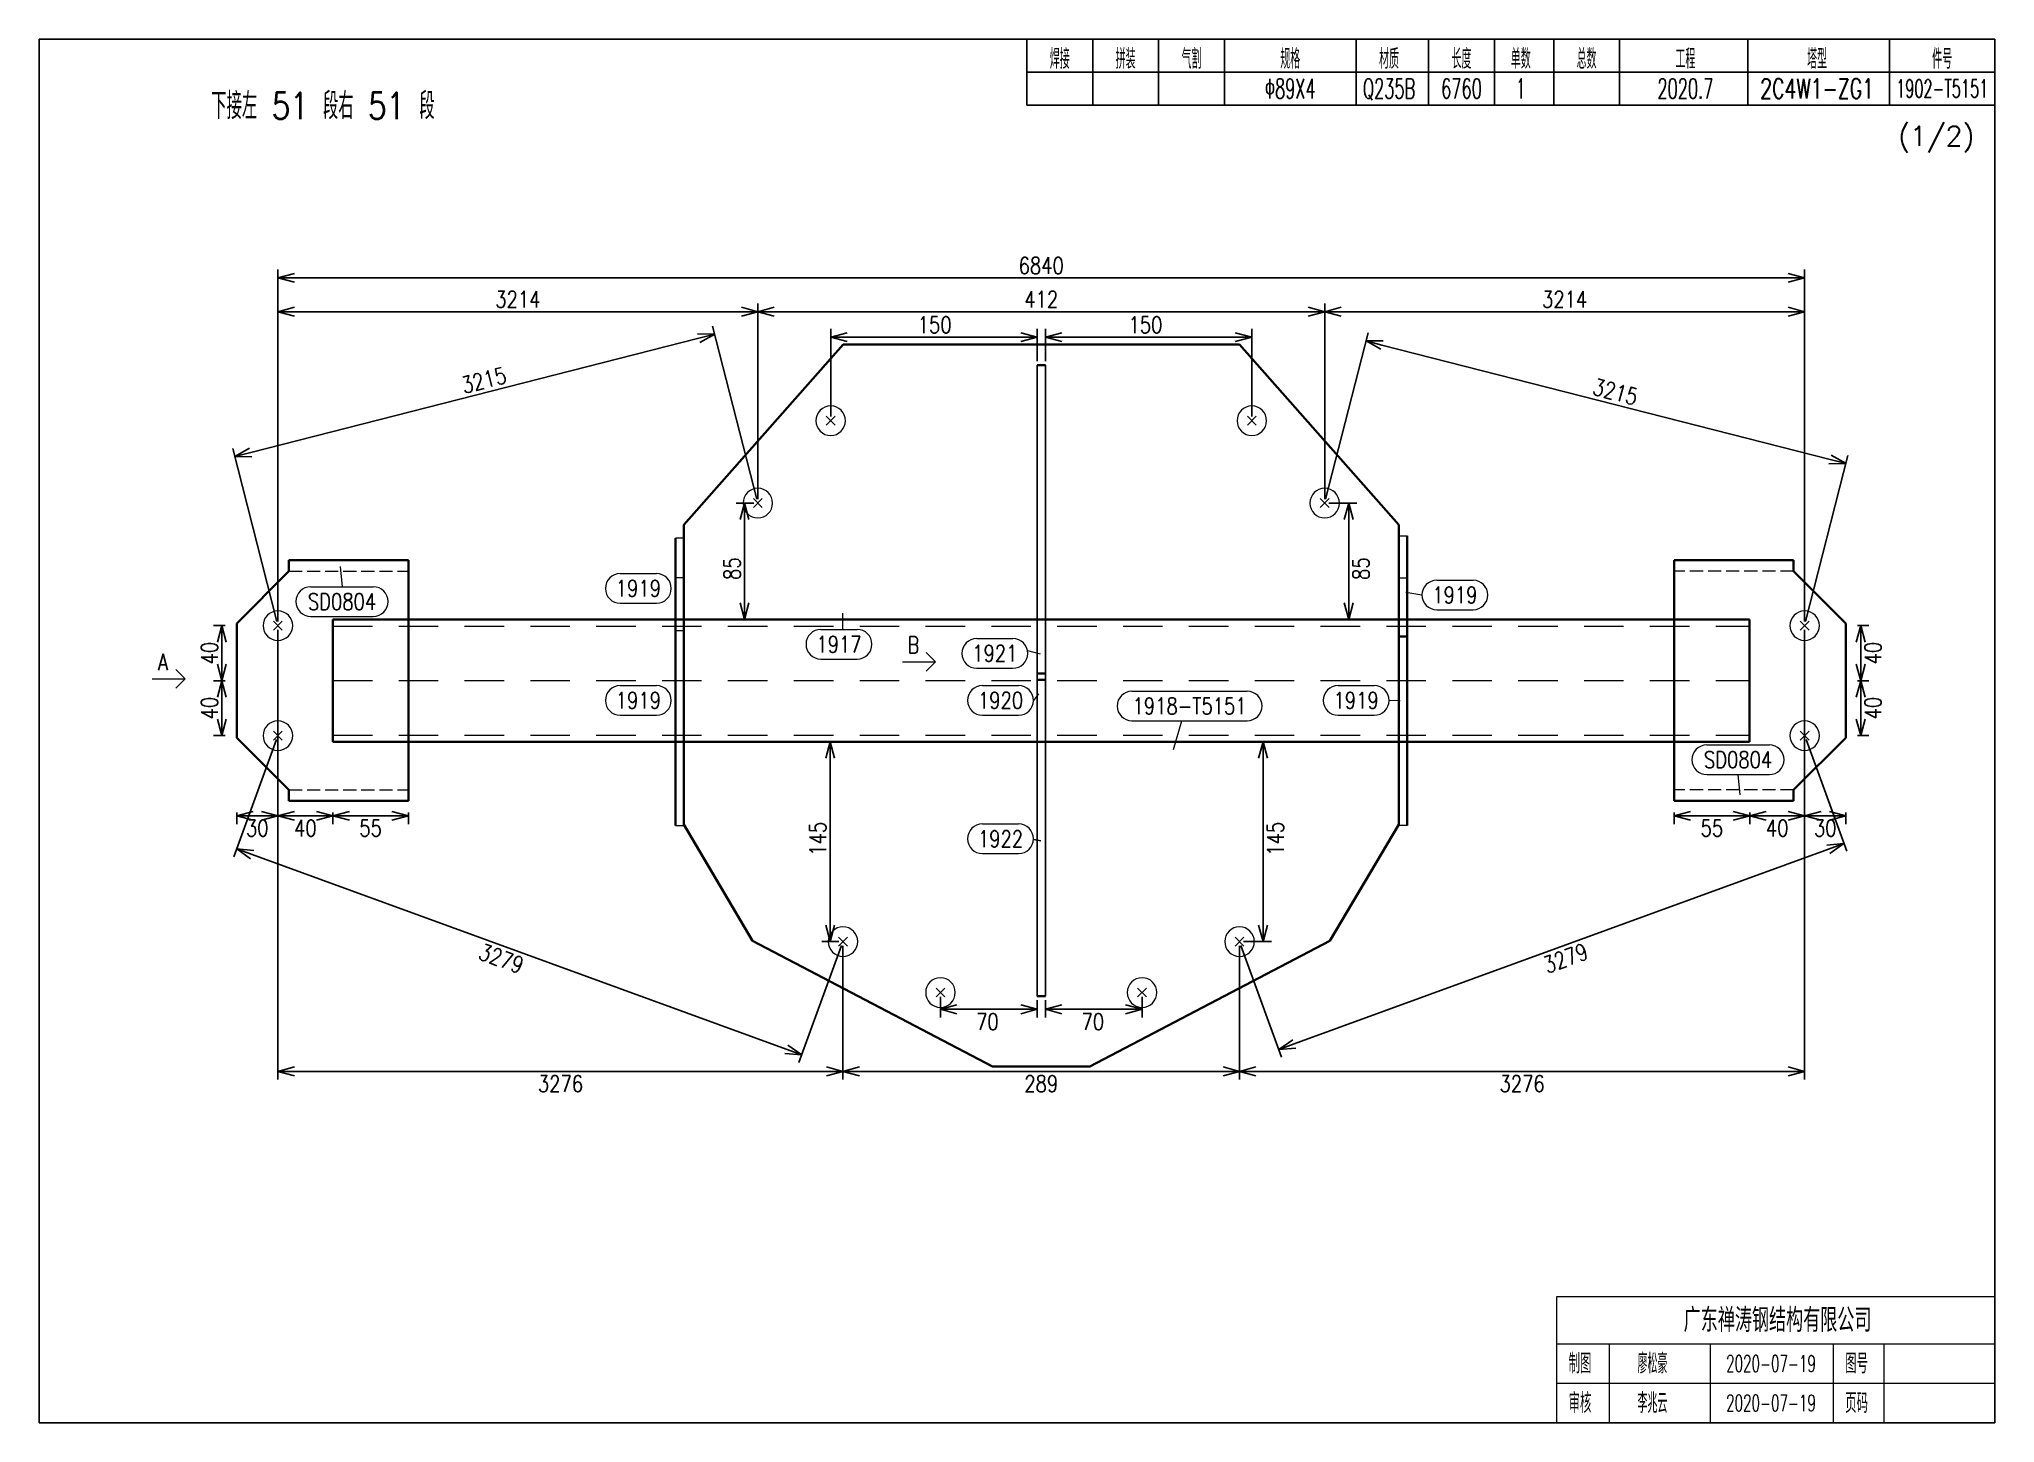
# Model space of a CAD drawing. Extents: x 154981 to 165753, y -86801 to -82885.
# Drawn here: x 156707.1 to 157004.1, y -84356.7 to -84146.7 of the extents above; entities that cross this region are included whole.
import ezdxf
from ezdxf.enums import TextEntityAlignment as Align

# ---------------------------------------------------------------- set-up
doc = ezdxf.new("R2010")
doc.units = 0
doc.header["$MEASUREMENT"] = 0
doc.linetypes.add('虚线', pattern=[2.75, 2, -0.75])
doc.linetypes.add('长虚线', pattern=[10, 6, -4])
doc.layers.get('0').update_dxf_attribs({"linetype": 'CONTINUOUS', "lineweight": 25})
doc.layers.get('Defpoints').update_dxf_attribs({"linetype": 'CONTINUOUS'})
doc.layers.add('4', color=7, linetype='CONTINUOUS', lineweight=25)
doc.layers.add('5', color=7, linetype='CONTINUOUS', lineweight=25)
doc.styles.add('DimFont', font='simplex.shx', dxfattribs={"width": 0.8, "bigfont": 'gbhzfs.shx'})
doc.styles.get("Standard").update_dxf_attribs({"font": 'simplex.shx', "width": 0.7, "height": 3, "bigfont": 'gbhzfs.shx'})
doc.dimstyles.new('DHDxfDimStyleOpen30', dxfattribs={"dimtxt": 2.5, "dimasz": 2.5, "dimexe": 1.25, "dimexo": 0.625, "dimtad": 2, "dimtxsty": 'DimFont', "dimblk": 'OPEN30', "dimblk1": 'OPEN30', "dimblk2": 'OPEN30', "dimcen": 2.5, "dimadec": 0, "dimazin": 0, "dimtfac": 1, "dimtmove": 0, "dimatfit": 3, "dimfxl": 0, "dimarcsym": 0})

msp = doc.modelspace()

# ---------------------------------------------------------------- texts
at = {"layer": '4', "color": 1, "linetype": 'Continuous', "lineweight": 25}
for s, width, p in [('焊接', 0.7, (156862.11666, -84149.66733)), ('拼装', 0.7, (156872.11666, -84149.66733)), ('气割', 0.7, (156882.11666, -84149.66733)), ('规格', 0.7, (156897.11666, -84149.66733)), ('材质', 0.7, (156912.11666, -84149.66733)), ('长度', 0.7, (156923.11666, -84149.66733)), ('单数', 0.7, (156932.11666, -84149.66733)), ('总数', 0.7, (156942.11666, -84149.66733)), ('工程', 0.7, (156957.11666, -84149.66733)), ('塔型', 0.7, (156977.11666, -84149.66733)), ('件号', 0.6, (156996.11666, -84149.66733)), ('Φ89X4', 0.6, (156897.11666, -84154.16733)), ('Q235B', 0.6, (156912.11666, -84154.16733)), ('6760', 0.6, (156923.11666, -84154.16733)), ('1', 0.6, (156932.11666, -84154.16733)), ('2020.7', 0.6, (156957.11666, -84154.16733)), ('2C4W1-ZG1', 0.7, (156977.11666, -84154.16733))]:
    msp.add_text(s, height=3, dxfattribs=dict(at, width=width)).set_placement(p, align=Align.MIDDLE_CENTER)
at = {"layer": '4', "color": 4, "linetype": 'Continuous', "lineweight": 25, "width": 0.6}
msp.add_text('1902-T5151', height=2.7, dxfattribs=at).set_placement((156996.11666, -84154.16733), align=Align.MIDDLE_CENTER)
at = {"layer": '4', "color": 2, "linetype": 'Continuous', "lineweight": 25}
msp.add_text('(1/2)', height=3, dxfattribs=at).set_placement((156995.21326, -84161.35901), align=Align.MIDDLE_CENTER)
at = {"layer": '4', "color": 1, "linetype": 'Continuous', "lineweight": 13}
msp.add_text('广东禅涛钢结构有限公司', height=3.6, dxfattribs=at).set_placement((156971.11666, -84341.06733), align=Align.MIDDLE_CENTER)
for s, height, width, p in [('制图', 3, 0.8, (156941.11666, -84347.66733)), ('廖松豪', 3, 0.7, (156952.11666, -84347.66733)), ('2020-07-19', 2.5, 0.6, (156970.11666, -84347.66733)), ('图号', 3, 0.8, (156983.11666, -84347.66733)), ('审核', 3, 0.8, (156941.11666, -84353.66733)), ('李兆云', 3, 0.7, (156952.11666, -84353.66733)), ('2020-07-19', 2.5, 0.6, (156970.11666, -84353.66733)), ('页码', 3, 0.8, (156983.11666, -84353.66733))]:
    msp.add_text(s, height=height, dxfattribs=dict(at, width=width)).set_placement(p, align=Align.MIDDLE_CENTER)
at = {"layer": '5', "color": 2, "linetype": 'Continuous', "lineweight": 18, "width": 0.8}
msp.add_text('下接左 51 段右 51 段', height=4.041576, dxfattribs=at).set_placement((156750.22283, -84154.76444), align=Align.TOP_CENTER)
at = {"layer": '5', "color": 6, "linetype": 'Continuous', "lineweight": 18, "width": 0.8}
for s, p in [('1919', (156798.11666, -84230.02687)), ('SD0804', (156753.11666, -84232.02687)), ('1919', (156922.11666, -84231.02687)), ('1917', (156828.57891, -84238.50499)), ('1921', (156852.25151, -84239.88735)), ('1919', (156798.11666, -84247.02687)), ('1920', (156853.11666, -84247.02687)), ('1918-T5151', (156881.82469, -84247.87338)), ('1919', (156907.11666, -84247.02687)), ('SD0804', (156965.11666, -84256.02687)), ('1922', (156853.11666, -84268.02687))]:
    msp.add_text(s, height=2.5, dxfattribs=at).set_placement(p, align=Align.MIDDLE_CENTER)
at = {"layer": '5', "color": 6, "linetype": 'Continuous', "lineweight": 13, "width": 0.8}
for s, p in [('B', (156839.88052, -84238.60025)), ('A', (156725.93796, -84241.19117))]:
    msp.add_text(s, height=2.5, dxfattribs=at).set_placement(p, align=Align.MIDDLE_CENTER)

# ---------------------------------------------------------------- blocks, each defined once
blk = doc.blocks.new('_OPEN30')
at = {"color": 0, "linetype": 'ByBlock', "lineweight": -2}
for p, q in [((-1, 0.27), (0, 0)), ((0, 0), (-1, -0.27)), ((0, 0), (-1, 0))]:
    blk.add_line(p, q, dxfattribs=at)
blk = doc.blocks.new('*D266')
at = {"layer": '5', "color": 3, "linetype": 'Continuous', "lineweight": -2}
for p, q in [((156859.93, -84292.51), (156859.93, -84295.15)), ((156872.11, -84293.9), (156862.43, -84293.9)), ((156874.61, -84291.99), (156874.61, -84295.15))]:
    blk.add_line(p, q, dxfattribs=at)
at = {"layer": 'Defpoints', "color": 0, "linetype": 'Continuous'}
for p in [(156874.61, -84291.36), (156859.93, -84291.89), (156859.93, -84293.9)]:
    blk.add_point(p, dxfattribs=at)
at = {"layer": '5', "color": 3, "linetype": 'Continuous', "lineweight": -2, "xscale": 2.5, "yscale": 2.5, "zscale": 2.5, "rotation": 180}
blk.add_blockref('_OPEN30', (156859.93, -84293.9), dxfattribs=at)
at = {"layer": '5', "color": 3, "linetype": 'Continuous', "lineweight": -2, "xscale": 2.5, "yscale": 2.5, "zscale": 2.5}
blk.add_blockref('_OPEN30', (156874.61, -84293.9), dxfattribs=at)
at = {"layer": '5', "color": 6, "linetype": 'Continuous', "lineweight": 18, "insert": (156867.12, -84295.78), "char_height": 2.5, "attachment_point": 5, "line_spacing_factor": 0.6, "style": 'DimFont'}
blk.add_mtext('70', dxfattribs=at)
blk = doc.blocks.new('*D267')
at = {"layer": '5', "color": 3, "linetype": 'Continuous', "lineweight": -2}
for p, q in [((156843.99, -84291.99), (156843.99, -84295.15)), ((156846.49, -84293.9), (156856.18, -84293.9)), ((156858.68, -84292.51), (156858.68, -84295.15))]:
    blk.add_line(p, q, dxfattribs=at)
at = {"layer": 'Defpoints', "color": 0, "linetype": 'Continuous'}
for p in [(156843.99, -84291.36), (156858.68, -84291.89), (156858.68, -84293.9)]:
    blk.add_point(p, dxfattribs=at)
at = {"layer": '5', "color": 3, "linetype": 'Continuous', "lineweight": -2, "xscale": 2.5, "yscale": 2.5, "zscale": 2.5, "rotation": 180}
blk.add_blockref('_OPEN30', (156843.99, -84293.9), dxfattribs=at)
at = {"layer": '5', "color": 3, "linetype": 'Continuous', "lineweight": -2, "xscale": 2.5, "yscale": 2.5, "zscale": 2.5}
blk.add_blockref('_OPEN30', (156858.68, -84293.9), dxfattribs=at)
at = {"layer": '5', "color": 6, "linetype": 'Continuous', "lineweight": 18, "insert": (156851.12, -84295.78), "char_height": 2.5, "attachment_point": 5, "line_spacing_factor": 0.6, "style": 'DimFont'}
blk.add_mtext('70', dxfattribs=at)
blk = doc.blocks.new('*D268')
at = {"layer": '5', "color": 3, "linetype": 'Continuous', "lineweight": -2}
for p, q in [((156859.93, -84195.54), (156859.93, -84190.65)), ((156888.77, -84191.9), (156862.43, -84191.9)), ((156891.27, -84203.95), (156891.27, -84190.65))]:
    blk.add_line(p, q, dxfattribs=at)
at = {"layer": 'Defpoints', "color": 0, "linetype": 'Continuous'}
for p in [(156859.93, -84191.9), (156859.93, -84196.17), (156891.27, -84204.58)]:
    blk.add_point(p, dxfattribs=at)
at = {"layer": '5', "color": 3, "linetype": 'Continuous', "lineweight": -2, "xscale": 2.5, "yscale": 2.5, "zscale": 2.5, "rotation": 180}
blk.add_blockref('_OPEN30', (156859.93, -84191.9), dxfattribs=at)
at = {"layer": '5', "color": 3, "linetype": 'Continuous', "lineweight": -2, "xscale": 2.5, "yscale": 2.5, "zscale": 2.5}
blk.add_blockref('_OPEN30', (156891.27, -84191.9), dxfattribs=at)
at = {"layer": '5', "color": 6, "linetype": 'Continuous', "lineweight": 18, "insert": (156875.12, -84190.03), "char_height": 2.5, "attachment_point": 5, "line_spacing_factor": 0.6, "style": 'DimFont'}
blk.add_mtext('150', dxfattribs=at)
blk = doc.blocks.new('*D269')
at = {"layer": '5', "color": 3, "linetype": 'Continuous', "lineweight": -2}
for p, q in [((156827.33, -84203.95), (156827.33, -84190.65)), ((156829.83, -84191.9), (156856.18, -84191.9)), ((156858.68, -84195.54), (156858.68, -84190.65))]:
    blk.add_line(p, q, dxfattribs=at)
at = {"layer": 'Defpoints', "color": 0, "linetype": 'Continuous'}
for p in [(156858.68, -84191.9), (156858.68, -84196.17), (156827.33, -84204.58)]:
    blk.add_point(p, dxfattribs=at)
at = {"layer": '5', "color": 3, "linetype": 'Continuous', "lineweight": -2, "xscale": 2.5, "yscale": 2.5, "zscale": 2.5, "rotation": 180}
blk.add_blockref('_OPEN30', (156827.33, -84191.9), dxfattribs=at)
at = {"layer": '5', "color": 3, "linetype": 'Continuous', "lineweight": -2, "xscale": 2.5, "yscale": 2.5, "zscale": 2.5}
blk.add_blockref('_OPEN30', (156858.68, -84191.9), dxfattribs=at)
at = {"layer": '5', "color": 6, "linetype": 'Continuous', "lineweight": 18, "insert": (156843.12, -84190.03), "char_height": 2.5, "attachment_point": 5, "line_spacing_factor": 0.6, "style": 'DimFont'}
blk.add_mtext('150', dxfattribs=at)
blk = doc.blocks.new('*D270')
at = {"layer": '5', "color": 3, "linetype": 'Continuous', "lineweight": -2}
for p, q in [((156902.34, -84216.46), (156902.34, -84186.78)), ((156975.22, -84235.05), (156975.22, -84186.78)), ((156904.84, -84188.03), (156972.72, -84188.03))]:
    blk.add_line(p, q, dxfattribs=at)
at = {"layer": 'Defpoints', "color": 0, "linetype": 'Continuous'}
for p in [(156975.22, -84188.03), (156902.34, -84217.08), (156975.22, -84235.68)]:
    blk.add_point(p, dxfattribs=at)
at = {"layer": '5', "color": 3, "linetype": 'Continuous', "lineweight": -2, "xscale": 2.5, "yscale": 2.5, "zscale": 2.5, "rotation": 180}
blk.add_blockref('_OPEN30', (156902.34, -84188.03), dxfattribs=at)
at = {"layer": '5', "color": 3, "linetype": 'Continuous', "lineweight": -2, "xscale": 2.5, "yscale": 2.5, "zscale": 2.5}
blk.add_blockref('_OPEN30', (156975.22, -84188.03), dxfattribs=at)
at = {"layer": '5', "color": 6, "linetype": 'Continuous', "lineweight": 18, "insert": (156938.78, -84186.15), "char_height": 2.5, "attachment_point": 5, "line_spacing_factor": 0.6, "style": 'DimFont'}
blk.add_mtext('3214', dxfattribs=at)
blk = doc.blocks.new('*D271')
at = {"layer": '5', "color": 3, "linetype": 'Continuous', "lineweight": -2}
for p, q in [((156816.26, -84216.46), (156816.26, -84186.78)), ((156902.34, -84216.46), (156902.34, -84186.78)), ((156818.76, -84188.03), (156899.84, -84188.03))]:
    blk.add_line(p, q, dxfattribs=at)
at = {"layer": 'Defpoints', "color": 0, "linetype": 'Continuous'}
for p in [(156902.34, -84188.03), (156816.26, -84217.08), (156902.34, -84217.08)]:
    blk.add_point(p, dxfattribs=at)
at = {"layer": '5', "color": 3, "linetype": 'Continuous', "lineweight": -2, "xscale": 2.5, "yscale": 2.5, "zscale": 2.5, "rotation": 180}
blk.add_blockref('_OPEN30', (156816.26, -84188.03), dxfattribs=at)
at = {"layer": '5', "color": 3, "linetype": 'Continuous', "lineweight": -2, "xscale": 2.5, "yscale": 2.5, "zscale": 2.5}
blk.add_blockref('_OPEN30', (156902.34, -84188.03), dxfattribs=at)
at = {"layer": '5', "color": 6, "linetype": 'Continuous', "lineweight": 18, "insert": (156859.3, -84186.15), "char_height": 2.5, "attachment_point": 5, "line_spacing_factor": 0.6, "style": 'DimFont'}
blk.add_mtext('412', dxfattribs=at)
blk = doc.blocks.new('*D272')
at = {"layer": '5', "color": 3, "linetype": 'Continuous', "lineweight": -2}
for p, q in [((156743.38, -84235.05), (156743.38, -84186.78)), ((156816.26, -84216.46), (156816.26, -84186.78)), ((156745.88, -84188.03), (156813.76, -84188.03))]:
    blk.add_line(p, q, dxfattribs=at)
at = {"layer": 'Defpoints', "color": 0, "linetype": 'Continuous'}
for p in [(156816.26, -84188.03), (156816.26, -84217.08), (156743.38, -84235.68)]:
    blk.add_point(p, dxfattribs=at)
at = {"layer": '5', "color": 3, "linetype": 'Continuous', "lineweight": -2, "xscale": 2.5, "yscale": 2.5, "zscale": 2.5, "rotation": 180}
blk.add_blockref('_OPEN30', (156743.38, -84188.03), dxfattribs=at)
at = {"layer": '5', "color": 3, "linetype": 'Continuous', "lineweight": -2, "xscale": 2.5, "yscale": 2.5, "zscale": 2.5}
blk.add_blockref('_OPEN30', (156816.26, -84188.03), dxfattribs=at)
at = {"layer": '5', "color": 6, "linetype": 'Continuous', "lineweight": 18, "insert": (156779.82, -84186.15), "char_height": 2.5, "attachment_point": 5, "line_spacing_factor": 0.6, "style": 'DimFont'}
blk.add_mtext('3214', dxfattribs=at)
blk = doc.blocks.new('*D273')
at = {"layer": '5', "color": 3, "linetype": 'Continuous', "lineweight": -2}
for p, q in [((156975.22, -84236.3), (156975.22, -84304.57)), ((156889.41, -84284.26), (156889.41, -84304.57)), ((156891.91, -84303.32), (156972.72, -84303.32))]:
    blk.add_line(p, q, dxfattribs=at)
at = {"layer": 'Defpoints', "color": 0, "linetype": 'Continuous'}
for p in [(156975.22, -84235.68), (156889.41, -84283.63), (156975.22, -84303.32)]:
    blk.add_point(p, dxfattribs=at)
at = {"layer": '5', "color": 3, "linetype": 'Continuous', "lineweight": -2, "xscale": 2.5, "yscale": 2.5, "zscale": 2.5, "rotation": 180}
blk.add_blockref('_OPEN30', (156889.41, -84303.32), dxfattribs=at)
at = {"layer": '5', "color": 3, "linetype": 'Continuous', "lineweight": -2, "xscale": 2.5, "yscale": 2.5, "zscale": 2.5}
blk.add_blockref('_OPEN30', (156975.22, -84303.32), dxfattribs=at)
at = {"layer": '5', "color": 6, "linetype": 'Continuous', "lineweight": 18, "insert": (156932.32, -84305.19), "char_height": 2.5, "attachment_point": 5, "line_spacing_factor": 0.6, "style": 'DimFont'}
blk.add_mtext('3276', dxfattribs=at)
blk = doc.blocks.new('*D274')
at = {"layer": '5', "color": 3, "linetype": 'Continuous', "lineweight": -2}
for p, q in [((156829.19, -84284.26), (156829.19, -84304.57)), ((156889.41, -84284.26), (156889.41, -84304.57)), ((156831.69, -84303.32), (156886.91, -84303.32))]:
    blk.add_line(p, q, dxfattribs=at)
at = {"layer": 'Defpoints', "color": 0, "linetype": 'Continuous'}
for p in [(156829.19, -84283.63), (156889.41, -84283.63), (156889.41, -84303.32)]:
    blk.add_point(p, dxfattribs=at)
at = {"layer": '5', "color": 3, "linetype": 'Continuous', "lineweight": -2, "xscale": 2.5, "yscale": 2.5, "zscale": 2.5, "rotation": 180}
blk.add_blockref('_OPEN30', (156829.19, -84303.32), dxfattribs=at)
at = {"layer": '5', "color": 3, "linetype": 'Continuous', "lineweight": -2, "xscale": 2.5, "yscale": 2.5, "zscale": 2.5}
blk.add_blockref('_OPEN30', (156889.41, -84303.32), dxfattribs=at)
at = {"layer": '5', "color": 6, "linetype": 'Continuous', "lineweight": 18, "insert": (156859.3, -84305.19), "char_height": 2.5, "attachment_point": 5, "line_spacing_factor": 0.6, "style": 'DimFont'}
blk.add_mtext('289', dxfattribs=at)
blk = doc.blocks.new('*D275')
at = {"layer": '5', "color": 3, "linetype": 'Continuous', "lineweight": -2}
for p, q in [((156743.38, -84236.3), (156743.38, -84304.57)), ((156829.19, -84284.26), (156829.19, -84304.57)), ((156745.88, -84303.32), (156826.69, -84303.32))]:
    blk.add_line(p, q, dxfattribs=at)
at = {"layer": 'Defpoints', "color": 0, "linetype": 'Continuous'}
for p in [(156743.38, -84235.68), (156829.19, -84283.63), (156829.19, -84303.32)]:
    blk.add_point(p, dxfattribs=at)
at = {"layer": '5', "color": 3, "linetype": 'Continuous', "lineweight": -2, "xscale": 2.5, "yscale": 2.5, "zscale": 2.5, "rotation": 180}
blk.add_blockref('_OPEN30', (156743.38, -84303.32), dxfattribs=at)
at = {"layer": '5', "color": 3, "linetype": 'Continuous', "lineweight": -2, "xscale": 2.5, "yscale": 2.5, "zscale": 2.5}
blk.add_blockref('_OPEN30', (156829.19, -84303.32), dxfattribs=at)
at = {"layer": '5', "color": 6, "linetype": 'Continuous', "lineweight": 18, "insert": (156786.29, -84305.19), "char_height": 2.5, "attachment_point": 5, "line_spacing_factor": 0.6, "style": 'DimFont'}
blk.add_mtext('3276', dxfattribs=at)
blk = doc.blocks.new('*D276')
at = {"layer": '5', "color": 3, "linetype": 'Continuous', "lineweight": -2}
for p, q in [((156743.38, -84235.05), (156743.38, -84181.65)), ((156975.22, -84235.05), (156975.22, -84181.65)), ((156745.88, -84182.9), (156972.72, -84182.9))]:
    blk.add_line(p, q, dxfattribs=at)
at = {"layer": 'Defpoints', "color": 0, "linetype": 'Continuous'}
for p in [(156975.22, -84182.9), (156743.38, -84235.68), (156975.22, -84235.68)]:
    blk.add_point(p, dxfattribs=at)
at = {"layer": '5', "color": 3, "linetype": 'Continuous', "lineweight": -2, "xscale": 2.5, "yscale": 2.5, "zscale": 2.5, "rotation": 180}
blk.add_blockref('_OPEN30', (156743.38, -84182.9), dxfattribs=at)
at = {"layer": '5', "color": 3, "linetype": 'Continuous', "lineweight": -2, "xscale": 2.5, "yscale": 2.5, "zscale": 2.5}
blk.add_blockref('_OPEN30', (156975.22, -84182.9), dxfattribs=at)
at = {"layer": '5', "color": 6, "linetype": 'Continuous', "lineweight": 18, "insert": (156859.3, -84181.03), "char_height": 2.5, "attachment_point": 5, "line_spacing_factor": 0.6, "style": 'DimFont'}
blk.add_mtext('6840', dxfattribs=at)
blk = doc.blocks.new('*D277')
at = {"layer": '5', "color": 3, "linetype": 'Continuous', "lineweight": -2}
for p, q in [((156902.97, -84217.08), (156907.24, -84217.08)), ((156905.99, -84232.24), (156905.99, -84219.58)), ((156902.97, -84234.74), (156907.24, -84234.74))]:
    blk.add_line(p, q, dxfattribs=at)
at = {"layer": 'Defpoints', "color": 0, "linetype": 'Continuous'}
for p in [(156902.34, -84217.08), (156905.99, -84217.08), (156902.34, -84234.74)]:
    blk.add_point(p, dxfattribs=at)
at = {"layer": '5', "color": 3, "linetype": 'Continuous', "lineweight": -2, "xscale": 2.5, "yscale": 2.5, "zscale": 2.5}
for p, rotation in [((156905.99, -84217.08), 90), ((156905.99, -84234.74), 270)]:
    blk.add_blockref('_OPEN30', p, dxfattribs=dict(at, rotation=rotation))
at = {"layer": '5', "color": 6, "linetype": 'Continuous', "lineweight": 18, "insert": (156907.87, -84227.03), "char_height": 2.5, "attachment_point": 5, "rotation": 90, "line_spacing_factor": 0.6, "style": 'DimFont'}
blk.add_mtext('85', dxfattribs=at)
blk = doc.blocks.new('*D278')
at = {"layer": '5', "color": 3, "linetype": 'Continuous', "lineweight": -2}
for p, q in [((156815.64, -84217.08), (156812.99, -84217.08)), ((156814.24, -84232.24), (156814.24, -84219.58)), ((156815.64, -84234.74), (156812.99, -84234.74))]:
    blk.add_line(p, q, dxfattribs=at)
at = {"layer": 'Defpoints', "color": 0, "linetype": 'Continuous'}
for p in [(156814.24, -84217.08), (156816.26, -84217.08), (156816.26, -84234.74)]:
    blk.add_point(p, dxfattribs=at)
at = {"layer": '5', "color": 3, "linetype": 'Continuous', "lineweight": -2, "xscale": 2.5, "yscale": 2.5, "zscale": 2.5}
for p, rotation in [((156814.24, -84217.08), 90), ((156814.24, -84234.74), 270)]:
    blk.add_blockref('_OPEN30', p, dxfattribs=dict(at, rotation=rotation))
at = {"layer": '5', "color": 6, "linetype": 'Continuous', "lineweight": 18, "insert": (156812.37, -84227.03), "char_height": 2.5, "attachment_point": 5, "rotation": 90, "line_spacing_factor": 0.6, "style": 'DimFont'}
blk.add_mtext('85', dxfattribs=at)
blk = doc.blocks.new('*D279')
at = {"layer": '5', "color": 3, "linetype": 'Continuous', "lineweight": -2}
for p, q in [((156890.03, -84253.31), (156894.24, -84253.31)), ((156892.99, -84255.81), (156892.99, -84281.13)), ((156890.03, -84283.63), (156894.24, -84283.63))]:
    blk.add_line(p, q, dxfattribs=at)
at = {"layer": 'Defpoints', "color": 0, "linetype": 'Continuous'}
for p in [(156889.41, -84253.31), (156889.41, -84283.63), (156892.99, -84283.63)]:
    blk.add_point(p, dxfattribs=at)
at = {"layer": '5', "color": 3, "linetype": 'Continuous', "lineweight": -2, "xscale": 2.5, "yscale": 2.5, "zscale": 2.5}
for p, rotation in [((156892.99, -84253.31), 90), ((156892.99, -84283.63), 270)]:
    blk.add_blockref('_OPEN30', p, dxfattribs=dict(at, rotation=rotation))
at = {"layer": '5', "color": 6, "linetype": 'Continuous', "lineweight": 18, "insert": (156894.87, -84268.03), "char_height": 2.5, "attachment_point": 5, "rotation": 90, "line_spacing_factor": 0.6, "style": 'DimFont'}
blk.add_mtext('145', dxfattribs=at)
blk = doc.blocks.new('*D280')
at = {"layer": '5', "color": 3, "linetype": 'Continuous', "lineweight": -2}
for p, q in [((156828.57, -84253.31), (156825.99, -84253.31)), ((156827.24, -84255.81), (156827.24, -84281.13)), ((156828.57, -84283.63), (156825.99, -84283.63))]:
    blk.add_line(p, q, dxfattribs=at)
at = {"layer": 'Defpoints', "color": 0, "linetype": 'Continuous'}
for p in [(156829.19, -84253.31), (156827.24, -84283.63), (156829.19, -84283.63)]:
    blk.add_point(p, dxfattribs=at)
at = {"layer": '5', "color": 3, "linetype": 'Continuous', "lineweight": -2, "xscale": 2.5, "yscale": 2.5, "zscale": 2.5}
for p, rotation in [((156827.24, -84253.31), 90), ((156827.24, -84283.63), 270)]:
    blk.add_blockref('_OPEN30', p, dxfattribs=dict(at, rotation=rotation))
at = {"layer": '5', "color": 6, "linetype": 'Continuous', "lineweight": 18, "insert": (156825.37, -84268.03), "char_height": 2.5, "attachment_point": 5, "rotation": 90, "line_spacing_factor": 0.6, "style": 'DimFont'}
blk.add_mtext('145', dxfattribs=at)
blk = doc.blocks.new('*D281')
at = {"layer": '5', "color": 3, "linetype": 'Continuous', "lineweight": -2}
for p, q in [((156902.49, -84216.47), (156908.93, -84191.26)), ((156979.08, -84210.45), (156911.04, -84193.09)), ((156975.38, -84235.07), (156981.81, -84209.85))]:
    blk.add_line(p, q, dxfattribs=at)
at = {"layer": 'Defpoints', "color": 0, "linetype": 'Continuous'}
for p in [(156908.62, -84192.47), (156902.34, -84217.08), (156975.22, -84235.68)]:
    blk.add_point(p, dxfattribs=at)
at = {"layer": '5', "color": 3, "linetype": 'Continuous', "lineweight": -2, "xscale": 2.5, "yscale": 2.5, "zscale": 2.5}
for p, rotation in [((156908.62, -84192.47), 165.6848099694068), ((156981.51, -84211.07), 345.6848099694068)]:
    blk.add_blockref('_OPEN30', p, dxfattribs=dict(at, rotation=rotation))
at = {"layer": '5', "color": 6, "linetype": 'Continuous', "lineweight": 18, "insert": (156946.48, -84200.19), "char_height": 2.5, "attachment_point": 5, "rotation": 345.6848, "line_spacing_factor": 0.6, "style": 'DimFont'}
blk.add_mtext('3215', dxfattribs=at)
blk = doc.blocks.new('*D282')
at = {"layer": '5', "color": 3, "linetype": 'Continuous', "lineweight": -2}
for p, q in [((156816.11, -84216.47), (156809.4, -84190.21)), ((156739.25, -84209.4), (156807.29, -84192.04)), ((156743.22, -84235.07), (156736.52, -84208.81))]:
    blk.add_line(p, q, dxfattribs=at)
at = {"layer": 'Defpoints', "color": 0, "linetype": 'Continuous'}
for p in [(156809.71, -84191.42), (156816.26, -84217.08), (156743.38, -84235.68)]:
    blk.add_point(p, dxfattribs=at)
at = {"layer": '5', "color": 3, "linetype": 'Continuous', "lineweight": -2, "xscale": 2.5, "yscale": 2.5, "zscale": 2.5}
for p, rotation in [((156809.71, -84191.42), 14.31519003059317), ((156736.83, -84210.02), 194.3151900305931)]:
    blk.add_blockref('_OPEN30', p, dxfattribs=dict(at, rotation=rotation))
at = {"layer": '5', "color": 6, "linetype": 'Continuous', "lineweight": 18, "insert": (156774.66, -84198.43), "char_height": 2.5, "attachment_point": 5, "rotation": 14.3152, "line_spacing_factor": 0.6, "style": 'DimFont'}
blk.add_mtext('3215', dxfattribs=at)
blk = doc.blocks.new('*D283')
at = {"layer": '5', "color": 3, "linetype": 'Continuous', "lineweight": -2}
for p, q in [((156975.44, -84252.96), (156981.62, -84269.92)), ((156978.84, -84269.61), (156897.72, -84299.15)), ((156889.62, -84284.22), (156895.8, -84301.18))]:
    blk.add_line(p, q, dxfattribs=at)
at = {"layer": 'Defpoints', "color": 0, "linetype": 'Continuous'}
for p in [(156975.22, -84252.37), (156889.41, -84283.63), (156895.37, -84300.01)]:
    blk.add_point(p, dxfattribs=at)
at = {"layer": '5', "color": 3, "linetype": 'Continuous', "lineweight": -2, "xscale": 2.5, "yscale": 2.5, "zscale": 2.5}
for p, rotation in [((156981.19, -84268.75), 20.01357525390436), ((156895.37, -84300.01), 200.0135752539043)]:
    blk.add_blockref('_OPEN30', p, dxfattribs=dict(at, rotation=rotation))
at = {"layer": '5', "color": 6, "linetype": 'Continuous', "lineweight": 18, "insert": (156938.93, -84286.14), "char_height": 2.5, "attachment_point": 5, "rotation": 20.0136, "line_spacing_factor": 0.6, "style": 'DimFont'}
blk.add_mtext('3279', dxfattribs=at)
blk = doc.blocks.new('*D284')
at = {"layer": '5', "color": 3, "linetype": 'Continuous', "lineweight": -2}
for p, q in [((156743.16, -84252.96), (156736.69, -84270.74)), ((156739.47, -84270.42), (156820.58, -84299.96)), ((156828.98, -84284.22), (156822.5, -84302))]:
    blk.add_line(p, q, dxfattribs=at)
at = {"layer": 'Defpoints', "color": 0, "linetype": 'Continuous'}
for p in [(156743.38, -84252.37), (156829.19, -84283.63), (156822.93, -84300.82)]:
    blk.add_point(p, dxfattribs=at)
at = {"layer": '5', "color": 3, "linetype": 'Continuous', "lineweight": -2, "xscale": 2.5, "yscale": 2.5, "zscale": 2.5}
for p, rotation in [((156737.12, -84269.56), 159.9864247460956), ((156822.93, -84300.82), 339.9864247460956)]:
    blk.add_blockref('_OPEN30', p, dxfattribs=dict(at, rotation=rotation))
at = {"layer": '5', "color": 6, "linetype": 'Continuous', "lineweight": 18, "insert": (156777.31, -84286.2), "char_height": 2.5, "attachment_point": 5, "rotation": 339.9864, "line_spacing_factor": 0.6, "style": 'DimFont'}
blk.add_mtext('3279', dxfattribs=at)
blk = doc.blocks.new('板孔21.5')
at = {"layer": '5', "color": 7, "linetype": 'Continuous', "lineweight": 13}
for p, q in [((-0.3, -0.3), (0.3, 0.3)), ((0.3, -0.3), (-0.3, 0.3))]:
    blk.add_line(p, q, dxfattribs=at)
blk.add_circle((0, 0), 1, dxfattribs=at)
blk = doc.blocks.new('*D285')
at = {"layer": '5', "color": 3, "linetype": 'Continuous', "lineweight": -2}
for p, q in [((156983.24, -84244.03), (156984.99, -84244.03)), ((156983.74, -84246.53), (156983.74, -84249.87)), ((156983.24, -84252.37), (156984.99, -84252.37))]:
    blk.add_line(p, q, dxfattribs=at)
at = {"layer": 'Defpoints', "color": 0, "linetype": 'Continuous'}
for p in [(156982.61, -84244.03), (156982.61, -84252.37), (156983.74, -84252.37)]:
    blk.add_point(p, dxfattribs=at)
at = {"layer": '5', "color": 3, "linetype": 'Continuous', "lineweight": -2, "xscale": 2.5, "yscale": 2.5, "zscale": 2.5}
for p, rotation in [((156983.74, -84244.03), 90), ((156983.74, -84252.37), 270)]:
    blk.add_blockref('_OPEN30', p, dxfattribs=dict(at, rotation=rotation))
at = {"layer": '5', "color": 6, "linetype": 'Continuous', "lineweight": 18, "insert": (156985.61, -84248.2), "char_height": 2.5, "attachment_point": 5, "rotation": 90, "line_spacing_factor": 0.6, "style": 'DimFont'}
blk.add_mtext('40', dxfattribs=at)
blk = doc.blocks.new('*D286')
at = {"layer": '5', "color": 3, "linetype": 'Continuous', "lineweight": -2}
for p, q in [((156983.24, -84235.68), (156984.99, -84235.68)), ((156983.74, -84238.18), (156983.74, -84241.53)), ((156983.24, -84244.03), (156984.99, -84244.03))]:
    blk.add_line(p, q, dxfattribs=at)
at = {"layer": 'Defpoints', "color": 0, "linetype": 'Continuous'}
for p in [(156982.61, -84235.68), (156982.61, -84244.03), (156983.74, -84244.03)]:
    blk.add_point(p, dxfattribs=at)
at = {"layer": '5', "color": 3, "linetype": 'Continuous', "lineweight": -2, "xscale": 2.5, "yscale": 2.5, "zscale": 2.5}
for p, rotation in [((156983.74, -84235.68), 90), ((156983.74, -84244.03), 270)]:
    blk.add_blockref('_OPEN30', p, dxfattribs=dict(at, rotation=rotation))
at = {"layer": '5', "color": 6, "linetype": 'Continuous', "lineweight": 18, "insert": (156985.61, -84239.85), "char_height": 2.5, "attachment_point": 5, "rotation": 90, "line_spacing_factor": 0.6, "style": 'DimFont'}
blk.add_mtext('40', dxfattribs=at)
blk = doc.blocks.new('*D287')
at = {"layer": '5', "color": 3, "linetype": 'Continuous', "lineweight": -2}
for p, q in [((156975.22, -84264.04), (156975.22, -84265.79)), ((156977.72, -84264.54), (156978.99, -84264.54)), ((156981.49, -84264.04), (156981.49, -84265.79))]:
    blk.add_line(p, q, dxfattribs=at)
at = {"layer": 'Defpoints', "color": 0, "linetype": 'Continuous'}
for p in [(156975.22, -84263.41), (156981.49, -84263.41), (156981.49, -84264.54)]:
    blk.add_point(p, dxfattribs=at)
at = {"layer": '5', "color": 3, "linetype": 'Continuous', "lineweight": -2, "xscale": 2.5, "yscale": 2.5, "zscale": 2.5, "rotation": 180}
blk.add_blockref('_OPEN30', (156975.22, -84264.54), dxfattribs=at)
at = {"layer": '5', "color": 3, "linetype": 'Continuous', "lineweight": -2, "xscale": 2.5, "yscale": 2.5, "zscale": 2.5}
blk.add_blockref('_OPEN30', (156981.49, -84264.54), dxfattribs=at)
at = {"layer": '5', "color": 6, "linetype": 'Continuous', "lineweight": 18, "insert": (156978.36, -84266.41), "char_height": 2.5, "attachment_point": 5, "line_spacing_factor": 0.6, "style": 'DimFont'}
blk.add_mtext('30', dxfattribs=at)
blk = doc.blocks.new('*D288')
at = {"layer": '5', "color": 3, "linetype": 'Continuous', "lineweight": -2}
for p, q in [((156966.88, -84264.04), (156966.88, -84265.79)), ((156969.38, -84264.54), (156972.72, -84264.54)), ((156975.22, -84264.04), (156975.22, -84265.79))]:
    blk.add_line(p, q, dxfattribs=at)
at = {"layer": 'Defpoints', "color": 0, "linetype": 'Continuous'}
for p in [(156966.88, -84263.41), (156975.22, -84263.41), (156975.22, -84264.54)]:
    blk.add_point(p, dxfattribs=at)
at = {"layer": '5', "color": 3, "linetype": 'Continuous', "lineweight": -2, "xscale": 2.5, "yscale": 2.5, "zscale": 2.5, "rotation": 180}
blk.add_blockref('_OPEN30', (156966.88, -84264.54), dxfattribs=at)
at = {"layer": '5', "color": 3, "linetype": 'Continuous', "lineweight": -2, "xscale": 2.5, "yscale": 2.5, "zscale": 2.5}
blk.add_blockref('_OPEN30', (156975.22, -84264.54), dxfattribs=at)
at = {"layer": '5', "color": 6, "linetype": 'Continuous', "lineweight": 18, "insert": (156971.05, -84266.41), "char_height": 2.5, "attachment_point": 5, "line_spacing_factor": 0.6, "style": 'DimFont'}
blk.add_mtext('40', dxfattribs=at)
blk = doc.blocks.new('*D289')
at = {"layer": '5', "color": 3, "linetype": 'Continuous', "lineweight": -2}
for p, q in [((156955.4, -84264.04), (156955.4, -84265.79)), ((156957.9, -84264.54), (156964.38, -84264.54)), ((156966.88, -84264.04), (156966.88, -84265.79))]:
    blk.add_line(p, q, dxfattribs=at)
at = {"layer": 'Defpoints', "color": 0, "linetype": 'Continuous'}
for p in [(156955.4, -84263.41), (156966.88, -84263.41), (156966.88, -84264.54)]:
    blk.add_point(p, dxfattribs=at)
at = {"layer": '5', "color": 3, "linetype": 'Continuous', "lineweight": -2, "xscale": 2.5, "yscale": 2.5, "zscale": 2.5, "rotation": 180}
blk.add_blockref('_OPEN30', (156955.4, -84264.54), dxfattribs=at)
at = {"layer": '5', "color": 3, "linetype": 'Continuous', "lineweight": -2, "xscale": 2.5, "yscale": 2.5, "zscale": 2.5}
blk.add_blockref('_OPEN30', (156966.88, -84264.54), dxfattribs=at)
at = {"layer": '5', "color": 6, "linetype": 'Continuous', "lineweight": 18, "insert": (156961.14, -84266.41), "char_height": 2.5, "attachment_point": 5, "line_spacing_factor": 0.6, "style": 'DimFont'}
blk.add_mtext('55', dxfattribs=at)
blk = doc.blocks.new('*D290')
at = {"layer": '5', "color": 3, "linetype": 'Continuous', "lineweight": -2}
for p, q in [((156735.37, -84244.03), (156733.62, -84244.03)), ((156734.87, -84246.53), (156734.87, -84249.87)), ((156735.37, -84252.37), (156733.62, -84252.37))]:
    blk.add_line(p, q, dxfattribs=at)
at = {"layer": 'Defpoints', "color": 0, "linetype": 'Continuous'}
for p in [(156735.99, -84244.03), (156734.87, -84252.37), (156735.99, -84252.37)]:
    blk.add_point(p, dxfattribs=at)
at = {"layer": '5', "color": 3, "linetype": 'Continuous', "lineweight": -2, "xscale": 2.5, "yscale": 2.5, "zscale": 2.5}
for p, rotation in [((156734.87, -84244.03), 90), ((156734.87, -84252.37), 270)]:
    blk.add_blockref('_OPEN30', p, dxfattribs=dict(at, rotation=rotation))
at = {"layer": '5', "color": 6, "linetype": 'Continuous', "lineweight": 18, "insert": (156732.99, -84248.2), "char_height": 2.5, "attachment_point": 5, "rotation": 90, "line_spacing_factor": 0.6, "style": 'DimFont'}
blk.add_mtext('40', dxfattribs=at)
blk = doc.blocks.new('*D291')
at = {"layer": '5', "color": 3, "linetype": 'Continuous', "lineweight": -2}
for p, q in [((156735.37, -84235.68), (156733.62, -84235.68)), ((156734.87, -84238.18), (156734.87, -84241.53)), ((156735.37, -84244.03), (156733.62, -84244.03))]:
    blk.add_line(p, q, dxfattribs=at)
at = {"layer": 'Defpoints', "color": 0, "linetype": 'Continuous'}
for p in [(156735.99, -84235.68), (156734.87, -84244.03), (156735.99, -84244.03)]:
    blk.add_point(p, dxfattribs=at)
at = {"layer": '5', "color": 3, "linetype": 'Continuous', "lineweight": -2, "xscale": 2.5, "yscale": 2.5, "zscale": 2.5}
for p, rotation in [((156734.87, -84235.68), 90), ((156734.87, -84244.03), 270)]:
    blk.add_blockref('_OPEN30', p, dxfattribs=dict(at, rotation=rotation))
at = {"layer": '5', "color": 6, "linetype": 'Continuous', "lineweight": 18, "insert": (156732.99, -84239.85), "char_height": 2.5, "attachment_point": 5, "rotation": 90, "line_spacing_factor": 0.6, "style": 'DimFont'}
blk.add_mtext('40', dxfattribs=at)
blk = doc.blocks.new('*D292')
at = {"layer": '5', "color": 3, "linetype": 'Continuous', "lineweight": -2}
for p, q in [((156751.73, -84264.04), (156751.73, -84265.79)), ((156754.23, -84264.54), (156760.7, -84264.54)), ((156763.2, -84264.04), (156763.2, -84265.79))]:
    blk.add_line(p, q, dxfattribs=at)
at = {"layer": 'Defpoints', "color": 0, "linetype": 'Continuous'}
for p in [(156751.73, -84263.41), (156763.2, -84263.41), (156763.2, -84264.54)]:
    blk.add_point(p, dxfattribs=at)
at = {"layer": '5', "color": 3, "linetype": 'Continuous', "lineweight": -2, "xscale": 2.5, "yscale": 2.5, "zscale": 2.5, "rotation": 180}
blk.add_blockref('_OPEN30', (156751.73, -84264.54), dxfattribs=at)
at = {"layer": '5', "color": 3, "linetype": 'Continuous', "lineweight": -2, "xscale": 2.5, "yscale": 2.5, "zscale": 2.5}
blk.add_blockref('_OPEN30', (156763.2, -84264.54), dxfattribs=at)
at = {"layer": '5', "color": 6, "linetype": 'Continuous', "lineweight": 18, "insert": (156757.46, -84266.41), "char_height": 2.5, "attachment_point": 5, "line_spacing_factor": 0.6, "style": 'DimFont'}
blk.add_mtext('55', dxfattribs=at)
blk = doc.blocks.new('*D293')
at = {"layer": '5', "color": 3, "linetype": 'Continuous', "lineweight": -2}
for p, q in [((156743.38, -84264.04), (156743.38, -84265.79)), ((156745.88, -84264.54), (156749.23, -84264.54)), ((156751.73, -84264.04), (156751.73, -84265.79))]:
    blk.add_line(p, q, dxfattribs=at)
at = {"layer": 'Defpoints', "color": 0, "linetype": 'Continuous'}
for p in [(156743.38, -84263.41), (156751.73, -84263.41), (156751.73, -84264.54)]:
    blk.add_point(p, dxfattribs=at)
at = {"layer": '5', "color": 3, "linetype": 'Continuous', "lineweight": -2, "xscale": 2.5, "yscale": 2.5, "zscale": 2.5, "rotation": 180}
blk.add_blockref('_OPEN30', (156743.38, -84264.54), dxfattribs=at)
at = {"layer": '5', "color": 3, "linetype": 'Continuous', "lineweight": -2, "xscale": 2.5, "yscale": 2.5, "zscale": 2.5}
blk.add_blockref('_OPEN30', (156751.73, -84264.54), dxfattribs=at)
at = {"layer": '5', "color": 6, "linetype": 'Continuous', "lineweight": 18, "insert": (156747.55, -84266.41), "char_height": 2.5, "attachment_point": 5, "line_spacing_factor": 0.6, "style": 'DimFont'}
blk.add_mtext('40', dxfattribs=at)
blk = doc.blocks.new('*D294')
at = {"layer": '5', "color": 3, "linetype": 'Continuous', "lineweight": -2}
for p, q in [((156737.12, -84264.04), (156737.12, -84265.79)), ((156739.62, -84264.54), (156740.88, -84264.54)), ((156743.38, -84264.04), (156743.38, -84265.79))]:
    blk.add_line(p, q, dxfattribs=at)
at = {"layer": 'Defpoints', "color": 0, "linetype": 'Continuous'}
for p in [(156737.12, -84263.41), (156743.38, -84263.41), (156743.38, -84264.54)]:
    blk.add_point(p, dxfattribs=at)
at = {"layer": '5', "color": 3, "linetype": 'Continuous', "lineweight": -2, "xscale": 2.5, "yscale": 2.5, "zscale": 2.5, "rotation": 180}
blk.add_blockref('_OPEN30', (156737.12, -84264.54), dxfattribs=at)
at = {"layer": '5', "color": 3, "linetype": 'Continuous', "lineweight": -2, "xscale": 2.5, "yscale": 2.5, "zscale": 2.5}
blk.add_blockref('_OPEN30', (156743.38, -84264.54), dxfattribs=at)
at = {"layer": '5', "color": 6, "linetype": 'Continuous', "lineweight": 18, "insert": (156740.25, -84266.41), "char_height": 2.5, "attachment_point": 5, "line_spacing_factor": 0.6, "style": 'DimFont'}
blk.add_mtext('30', dxfattribs=at)
blk = doc.blocks.new('CTDHK')
at = {"color": 0, "linetype": 'Continuous'}
for p, q in [((0, 210), (297, 210)), ((0, 0), (0, 210)), ((297, 210), (297, 0)), ((297, 0), (0, 0))]:
    blk.add_line(p, q, dxfattribs=at)

# ---------------------------------------------------------------- dimensions: what is measured, and where the dimension line sits
at = {"layer": '5', "color": 3, "linetype": 'Continuous', "lineweight": 18}
for base, p1, p2, text, picture, middle in [((156975.22469, -84182.90187), (156743.37769, -84235.67883), (156975.22469, -84235.67883), '6840', '*D276', (156859.30119, -84182.90187)), ((156816.26201, -84188.02687), (156743.37769, -84235.67883), (156816.26201, -84217.08027), '3214', '*D272', (156779.81985, -84188.02687)), ((156902.34037, -84188.02687), (156816.26201, -84217.08027), (156902.34037, -84217.08027), '412', '*D271', (156859.30119, -84188.02687)), ((156975.22469, -84188.02687), (156902.34037, -84217.08027), (156975.22469, -84235.67883), '3214', '*D270', (156938.78253, -84188.02687)), ((156858.67509, -84191.90187), (156827.32752, -84204.57779), (156858.67509, -84196.16557), '150', '*D269', (156843.11666, -84191.90187)), ((156859.92729, -84191.90187), (156891.27486, -84204.57779), (156859.92729, -84196.16557), '150', '*D268', (156875.11666, -84191.90187)), ((156829.19302, -84303.31551), (156743.37769, -84235.67883), (156829.19302, -84283.63215), '3276', '*D275', (156786.28535, -84303.31551)), ((156975.22469, -84303.31551), (156889.40937, -84283.63215), (156975.22469, -84235.67883), '3276', '*D273', (156932.31703, -84303.31551)), ((156889.40937, -84303.31551), (156829.19302, -84283.63215), (156889.40937, -84283.63215), '289', '*D274', (156859.30119, -84303.31551)), ((156858.67509, -84293.90187), (156843.99144, -84291.36295), (156858.67509, -84291.88675), '70', '*D267', (156851.11666, -84293.90187)), ((156859.92729, -84293.90187), (156874.61094, -84291.36295), (156859.92729, -84291.88675), '70', '*D266', (156867.11666, -84293.90187))]:
    dim = msp.add_linear_dim(base=base, p1=p1, p2=p2, text=text, dimstyle='DHDxfDimStyleOpen30', override={"dimtxt": 2.5, "dimclrd": 3, "dimclre": 3, "dimclrt": 6}, dxfattribs=at)
    dim.commit()
    dim.dimension.update_dxf_attribs({"geometry": picture, "text_midpoint": middle, "dimtype": 160})
for base, p1, p2, angle, text, picture, middle in [((156809.71374, -84191.41879), (156743.37769, -84235.67883), (156816.26201, -84217.08027), 14.31519, '3215', '*D282', (156775.12046, -84200.24627)), ((156908.6212, -84192.46688), (156975.22469, -84235.67883), (156902.34037, -84217.08027), 165.68481, '3215', '*D281', (156946.01248, -84202.00836)), ((156814.24166, -84217.08027), (156816.26201, -84234.73968), (156816.26201, -84217.08027), 90, '85', '*D278', (156814.24166, -84227.02687)), ((156905.99166, -84217.08027), (156902.34037, -84234.73968), (156902.34037, -84217.08027), 90, '85', '*D277', (156905.99166, -84227.02687)), ((156822.93234, -84300.82054), (156743.37769, -84252.3749), (156829.19302, -84283.63215), 339.9864247, '3279', '*D284', (156777.95444, -84284.43785)), ((156895.37388, -84300.00745), (156975.22469, -84252.3749), (156889.40937, -84283.63215), 200.0135753, '3279', '*D283', (156938.29317, -84284.37459)), ((156827.24166, -84283.63215), (156829.19302, -84253.31406), (156829.19302, -84283.63215), 270, '145', '*D280', (156827.24166, -84268.02687)), ((156892.99166, -84283.63215), (156889.40937, -84253.31406), (156889.40937, -84283.63215), 270, '145', '*D279', (156892.99166, -84268.02687))]:
    dim = msp.add_linear_dim(base=base, p1=p1, p2=p2, angle=angle, text=text, dimstyle='DHDxfDimStyleOpen30', override={"dimtxt": 2.5, "dimclrd": 3, "dimclre": 3, "dimclrt": 6}, dxfattribs=at)
    dim.commit()
    dim.dimension.update_dxf_attribs({"geometry": picture, "text_midpoint": middle, "dimtype": 161})
at = {"layer": '5', "color": 6, "linetype": 'Continuous', "lineweight": 18}
for base, p1, p2, picture, middle in [((156734.86666, -84244.02687), (156735.99166, -84235.67883), (156735.99166, -84244.02687), '*D291', (156734.86666, -84239.85285)), ((156983.73572, -84244.02687), (156982.61072, -84235.67883), (156982.61072, -84244.02687), '*D286', (156983.73572, -84239.85285)), ((156734.86666, -84252.3749), (156735.99166, -84244.02687), (156735.99166, -84252.3749), '*D290', (156734.86666, -84248.20089)), ((156983.73572, -84252.3749), (156982.61072, -84244.02687), (156982.61072, -84252.3749), '*D285', (156983.73572, -84248.20089))]:
    dim = msp.add_linear_dim(base=base, p1=p1, p2=p2, angle=270, text='40', dimstyle='DHDxfDimStyleOpen30', override={"dimtxt": 2.5, "dimclrd": 3, "dimclre": 3, "dimclrt": 6}, dxfattribs=at)
    dim.commit()
    dim.dimension.update_dxf_attribs({"geometry": picture, "text_midpoint": middle, "dimtype": 160})
for base, p1, p2, text, picture, middle in [((156743.37769, -84264.53819), (156737.11666, -84263.41319), (156743.37769, -84263.41319), '30', '*D294', (156740.24718, -84264.53819)), ((156751.72572, -84264.53819), (156743.37769, -84263.41319), (156751.72572, -84263.41319), '40', '*D293', (156747.55171, -84264.53819)), ((156763.20427, -84264.53819), (156751.72572, -84263.41319), (156763.20427, -84263.41319), '55', '*D292', (156757.465, -84264.53819)), ((156966.87666, -84264.53819), (156955.39811, -84263.41319), (156966.87666, -84263.41319), '55', '*D289', (156961.13739, -84264.53819)), ((156975.22469, -84264.53819), (156966.87666, -84263.41319), (156975.22469, -84263.41319), '40', '*D288', (156971.05068, -84264.53819)), ((156981.48572, -84264.53819), (156975.22469, -84263.41319), (156981.48572, -84263.41319), '30', '*D287', (156978.35521, -84264.53819))]:
    dim = msp.add_linear_dim(base=base, p1=p1, p2=p2, text=text, dimstyle='DHDxfDimStyleOpen30', override={"dimtxt": 2.5, "dimclrd": 3, "dimclre": 3, "dimclrt": 6}, dxfattribs=at)
    dim.commit()
    dim.dimension.update_dxf_attribs({"geometry": picture, "text_midpoint": middle, "dimtype": 160})

# ---------------------------------------------------------------- linework, layer by layer
at = {"color": 3, "linetype": 'Continuous'}
msp.add_line((156858.15535, -84268.14009), (156859.24849, -84268.31391), dxfattribs=at)
msp.add_lwpolyline([(156858.67509, -84196.17), (156859.92729, -84196.17), (156859.92729, -84291.88546), (156858.67509, -84291.88546)], close=True, dxfattribs=at)
at = {"layer": '4', "color": 1, "linetype": 'Continuous', "lineweight": 25}
for p, q in [((156857.11666, -84156.66733), (156857.11666, -84146.66733)), ((156867.11666, -84156.66733), (156867.11666, -84146.66733)), ((156877.11666, -84156.66733), (156877.11666, -84146.66733)), ((156887.11666, -84156.66733), (156887.11666, -84146.66733)), ((156907.11666, -84156.66733), (156907.11666, -84146.66733)), ((156918.11666, -84156.66733), (156918.11666, -84146.66733)), ((156928.11666, -84156.66733), (156928.11666, -84146.66733)), ((156937.11666, -84156.66733), (156937.11666, -84146.66733)), ((156947.11666, -84156.66733), (156947.11666, -84146.66733)), ((156966.61666, -84156.66733), (156966.61666, -84146.66733)), ((156988.11666, -84156.66733), (156988.11666, -84146.66733)), ((156857.11666, -84151.66733), (157004.11666, -84151.66733)), ((156857.11666, -84156.66733), (157004.11666, -84156.66733))]:
    msp.add_line(p, q, dxfattribs=at)
at = {"layer": '4', "color": 1, "linetype": 'Continuous', "lineweight": 18}
for p, q in [((156937.61666, -84356.66733), (156937.61666, -84337.46733)), ((156937.61666, -84337.46733), (157004.11666, -84337.46733)), ((156937.61666, -84344.66733), (157004.11666, -84344.66733)), ((156945.61666, -84356.66733), (156945.61666, -84344.66733)), ((156960.91666, -84356.66733), (156960.91666, -84344.66733)), ((156979.61666, -84356.66733), (156979.61666, -84344.66733)), ((156987.31666, -84356.66733), (156987.31666, -84344.66733)), ((156937.61666, -84350.66733), (157004.11666, -84350.66733))]:
    msp.add_line(p, q, dxfattribs=at)
msp.add_lwpolyline([(156707.11666, -84146.66733), (156707.11666, -84356.66733), (157004.11666, -84356.66733), (157004.11666, -84146.66733)], close=True, dxfattribs=at)
at = {"layer": '5', "color": 7, "linetype": 'Continuous', "lineweight": 35}
for p, q in [((156805.00342, -84220.35405), (156829.20923, -84193.00487)), ((156829.20923, -84193.00487), (156889.39316, -84193.00487)), ((156889.39316, -84193.00487), (156913.59896, -84220.35405)), ((156858.67509, -84196.16557), (156859.92729, -84196.16557)), ((156803.75122, -84222.4037), (156803.75122, -84236.40147)), ((156805.00342, -84234.73968), (156805.00342, -84220.35405)), ((156805.00342, -84236.40147), (156805.00342, -84222.4037)), ((156913.59896, -84220.35405), (156913.59896, -84234.73968)), ((156913.59896, -84237.33008), (156913.59896, -84222.02658)), ((156914.85116, -84222.02658), (156914.85116, -84237.33008)), ((156745.0473, -84225.76554), (156763.20427, -84225.76554)), ((156745.0473, -84227.43515), (156745.0473, -84225.76554)), ((156763.20427, -84225.76554), (156763.20427, -84262.28819)), ((156955.39811, -84225.76554), (156973.55509, -84225.76554)), ((156955.39811, -84262.28819), (156955.39811, -84225.76554)), ((156973.55509, -84225.76554), (156973.55509, -84227.43515)), ((156737.11666, -84235.36578), (156745.0473, -84227.43515)), ((156803.75122, -84228.4458), (156803.75122, -84266.03004)), ((156805.00342, -84266.03004), (156805.00342, -84228.4458)), ((156913.59896, -84266.03004), (156913.59896, -84228.4458)), ((156914.85116, -84228.4458), (156914.85116, -84266.03004)), ((156973.55509, -84227.43515), (156981.48572, -84235.36578)), ((156751.72572, -84234.73968), (156966.87666, -84234.73968)), ((156751.72572, -84253.31406), (156751.72572, -84234.73968)), ((156913.59896, -84234.73968), (156805.00342, -84234.73968)), ((156966.87666, -84234.73968), (156966.87666, -84253.31406)), ((156737.11666, -84252.68795), (156737.11666, -84235.36578)), ((156914.85116, -84237.33008), (156913.59896, -84237.33008)), ((156981.48572, -84235.36578), (156981.48572, -84252.68795)), ((156805.00342, -84242.96298), (156805.00342, -84243.92693)), ((156859.92729, -84242.96298), (156858.67509, -84242.96298)), ((156858.67509, -84243.92693), (156859.92729, -84243.92693)), ((156913.59896, -84243.92693), (156913.59896, -84242.96298)), ((156745.0473, -84260.61859), (156737.11666, -84252.68795)), ((156981.48572, -84252.68795), (156973.55509, -84260.61859)), ((156966.87666, -84253.31406), (156751.72572, -84253.31406)), ((156805.00342, -84265.8361), (156805.00342, -84253.31406)), ((156805.00342, -84253.31406), (156913.59896, -84253.31406)), ((156913.59896, -84253.31406), (156913.59896, -84265.8361)), ((156745.0473, -84262.28819), (156745.0473, -84260.61859)), ((156973.55509, -84260.61859), (156973.55509, -84262.28819)), ((156763.20427, -84262.28819), (156745.0473, -84262.28819)), ((156973.55509, -84262.28819), (156955.39811, -84262.28819)), ((156815.47262, -84283.52842), (156805.00342, -84265.8361)), ((156913.59896, -84265.8361), (156903.12977, -84283.52842)), ((156851.91374, -84302.56551), (156815.47262, -84283.52842)), ((156903.12977, -84283.52842), (156866.68865, -84302.56551)), ((156859.92729, -84291.88675), (156858.67509, -84291.88675)), ((156866.68865, -84302.56551), (156851.91374, -84302.56551))]:
    msp.add_line(p, q, dxfattribs=at)
at = {"layer": '5', "color": 7, "linetype": '长虚线', "lineweight": 18}
for p, q in [((156858.67509, -84242.96298), (156858.67509, -84196.16557)), ((156858.67509, -84291.88546), (156858.67509, -84196.17)), ((156859.92729, -84196.16557), (156859.92729, -84242.96298)), ((156859.92729, -84196.17), (156859.92729, -84291.88546)), ((156751.72572, -84235.73968), (156966.87666, -84235.73968)), ((156858.67509, -84291.88675), (156858.67509, -84243.92693)), ((156859.92729, -84243.92693), (156859.92729, -84291.88675)), ((156751.72572, -84252.31406), (156966.87666, -84252.31406))]:
    msp.add_line(p, q, dxfattribs=at)
at = {"layer": '5', "color": 7, "linetype": '虚线', "lineweight": 18}
for p, q in [((156858.67509, -84196.17), (156859.92729, -84196.17)), ((156805.00342, -84222.4037), (156803.75122, -84222.4037)), ((156913.59896, -84222.02658), (156914.85116, -84222.02658)), ((156745.0473, -84227.43515), (156763.20427, -84227.43515)), ((156805.00342, -84228.4458), (156803.75122, -84228.4458)), ((156913.59896, -84228.4458), (156914.85116, -84228.4458)), ((156973.55509, -84227.43515), (156955.39811, -84227.43515)), ((156803.75122, -84236.40147), (156805.00342, -84236.40147)), ((156745.0473, -84260.61859), (156763.20427, -84260.61859)), ((156973.55509, -84260.61859), (156955.39811, -84260.61859)), ((156803.75122, -84266.03004), (156805.00342, -84266.03004)), ((156914.85116, -84266.03004), (156913.59896, -84266.03004)), ((156859.92729, -84291.88546), (156858.67509, -84291.88546))]:
    msp.add_line(p, q, dxfattribs=at)
at = {"layer": '5', "color": 3, "linetype": 'Continuous', "lineweight": 18}
for p, q in [((156752.82766, -84226.72287), (156753.11666, -84229.77687)), ((156795.36666, -84227.77687), (156800.86666, -84227.77687)), ((156919.36666, -84228.77687), (156924.86666, -84228.77687)), ((156748.36666, -84229.77687), (156757.86666, -84229.77687)), ((156914.64455, -84230.58185), (156917.11666, -84231.02687)), ((156748.36666, -84234.27687), (156757.86666, -84234.27687)), ((156795.36666, -84232.27687), (156800.86666, -84232.27687)), ((156829.19254, -84236.29502), (156829.14502, -84233.79502)), ((156919.36666, -84233.27687), (156924.86666, -84233.27687)), ((156825.82891, -84236.25499), (156831.32891, -84236.25499)), ((156849.50151, -84237.63735), (156855.00151, -84237.63735)), ((156825.82891, -84240.75499), (156831.32891, -84240.75499)), ((156859.21054, -84240.01336), (156857.24678, -84239.50064)), ((156849.50151, -84242.13735), (156855.00151, -84242.13735)), ((156795.36666, -84244.77687), (156800.86666, -84244.77687)), ((156850.36666, -84244.77687), (156855.86666, -84244.77687)), ((156858.87944, -84246.04797), (156858.11666, -84247.02687)), ((156873.07469, -84245.62338), (156890.57469, -84245.62338)), ((156904.36666, -84244.77687), (156909.86666, -84244.77687)), ((156795.36666, -84249.27687), (156800.86666, -84249.27687)), ((156850.36666, -84249.27687), (156855.86666, -84249.27687)), ((156904.36666, -84249.27687), (156909.86666, -84249.27687)), ((156913.80557, -84247.09652), (156912.11666, -84247.02687)), ((156873.07469, -84250.12338), (156890.57469, -84250.12338)), ((156879.37338, -84254.4615), (156880.64928, -84250.12338)), ((156960.36666, -84253.77687), (156969.86666, -84253.77687)), ((156960.36666, -84258.27687), (156969.86666, -84258.27687)), ((156965.42325, -84261.33635), (156965.11666, -84258.27687)), ((156850.36666, -84265.77687), (156855.86666, -84265.77687)), ((156850.36666, -84270.27687), (156855.86666, -84270.27687))]:
    msp.add_line(p, q, dxfattribs=at)
at = {"layer": '5', "color": 6, "linetype": 'Continuous', "lineweight": 13}
for p, q in [((156843.25118, -84241.16722), (156841.83696, -84239.75301)), ((156724.30862, -84243.75814), (156729.30862, -84243.75814)), ((156729.30862, -84243.75814), (156727.89441, -84242.34393)), ((156729.30862, -84243.75814), (156727.89441, -84245.17236)), ((156838.25118, -84241.16722), (156843.25118, -84241.16722)), ((156843.25118, -84241.16722), (156841.83696, -84242.58144))]:
    msp.add_line(p, q, dxfattribs=at)
at = {"layer": '5', "color": 56, "linetype": '长虚线', "lineweight": 18}
msp.add_line((156751.72572, -84244.02687), (156966.87666, -84244.02687), dxfattribs=at)
at = {"layer": '5', "color": 3, "linetype": 'Continuous', "lineweight": 18}
for centre, start, end in [((156795.36666, -84230.02687), 90, 270), ((156800.86666, -84230.02687), 270, 90), ((156919.36666, -84231.02687), 90, 270), ((156924.86666, -84231.02687), 270, 90), ((156748.36666, -84232.02687), 90, 270), ((156757.86666, -84232.02687), 270, 90), ((156825.82891, -84238.50499), 90, 270), ((156831.32891, -84238.50499), 270, 90), ((156849.50151, -84239.88735), 90, 270), ((156855.00151, -84239.88735), 270, 90), ((156795.36666, -84247.02687), 90, 270), ((156800.86666, -84247.02687), 270, 90), ((156850.36666, -84247.02687), 90, 270), ((156855.86666, -84247.02687), 270, 90), ((156873.07469, -84247.87338), 90, 270), ((156890.57469, -84247.87338), 270, 90), ((156904.36666, -84247.02687), 90, 270), ((156909.86666, -84247.02687), 270, 90), ((156960.36666, -84256.02687), 90, 270), ((156969.86666, -84256.02687), 270, 90), ((156850.36666, -84268.02687), 90, 270), ((156855.86666, -84268.02687), 270, 90)]:
    msp.add_arc(centre, 2.25, start, end, dxfattribs=at)

# ---------------------------------------------------------------- block references
at = {"color": 2, "linetype": 'Continuous'}
msp.add_blockref('CTDHK', (156707.11666, -84356.66733), dxfattribs=at)
at = {"layer": '5', "color": 7, "linetype": 'Continuous', "lineweight": 35, "xscale": -2.244000000006054, "yscale": 2.244000000006054, "zscale": 2.244, "rotation": 180}
for p in [(156827.32752, -84204.57779), (156891.27486, -84204.57779), (156816.26201, -84217.08027), (156902.34037, -84217.08027), (156743.37769, -84235.67883), (156975.22469, -84235.67883), (156743.37769, -84252.3749), (156975.22469, -84252.3749), (156829.19302, -84283.63215), (156889.40937, -84283.63215), (156843.99144, -84291.36295), (156874.61094, -84291.36295)]:
    msp.add_blockref('板孔21.5', p, dxfattribs=at)

msp.set_redraw_order([(e.dxf.handle, doc.entitydb.next_handle()) for e in msp.query("TEXT MTEXT ATTDEF DIMENSION ARC_DIMENSION")])  # texts and dimensions are drawn at this point

doc.saveas('drawing.dxf')
